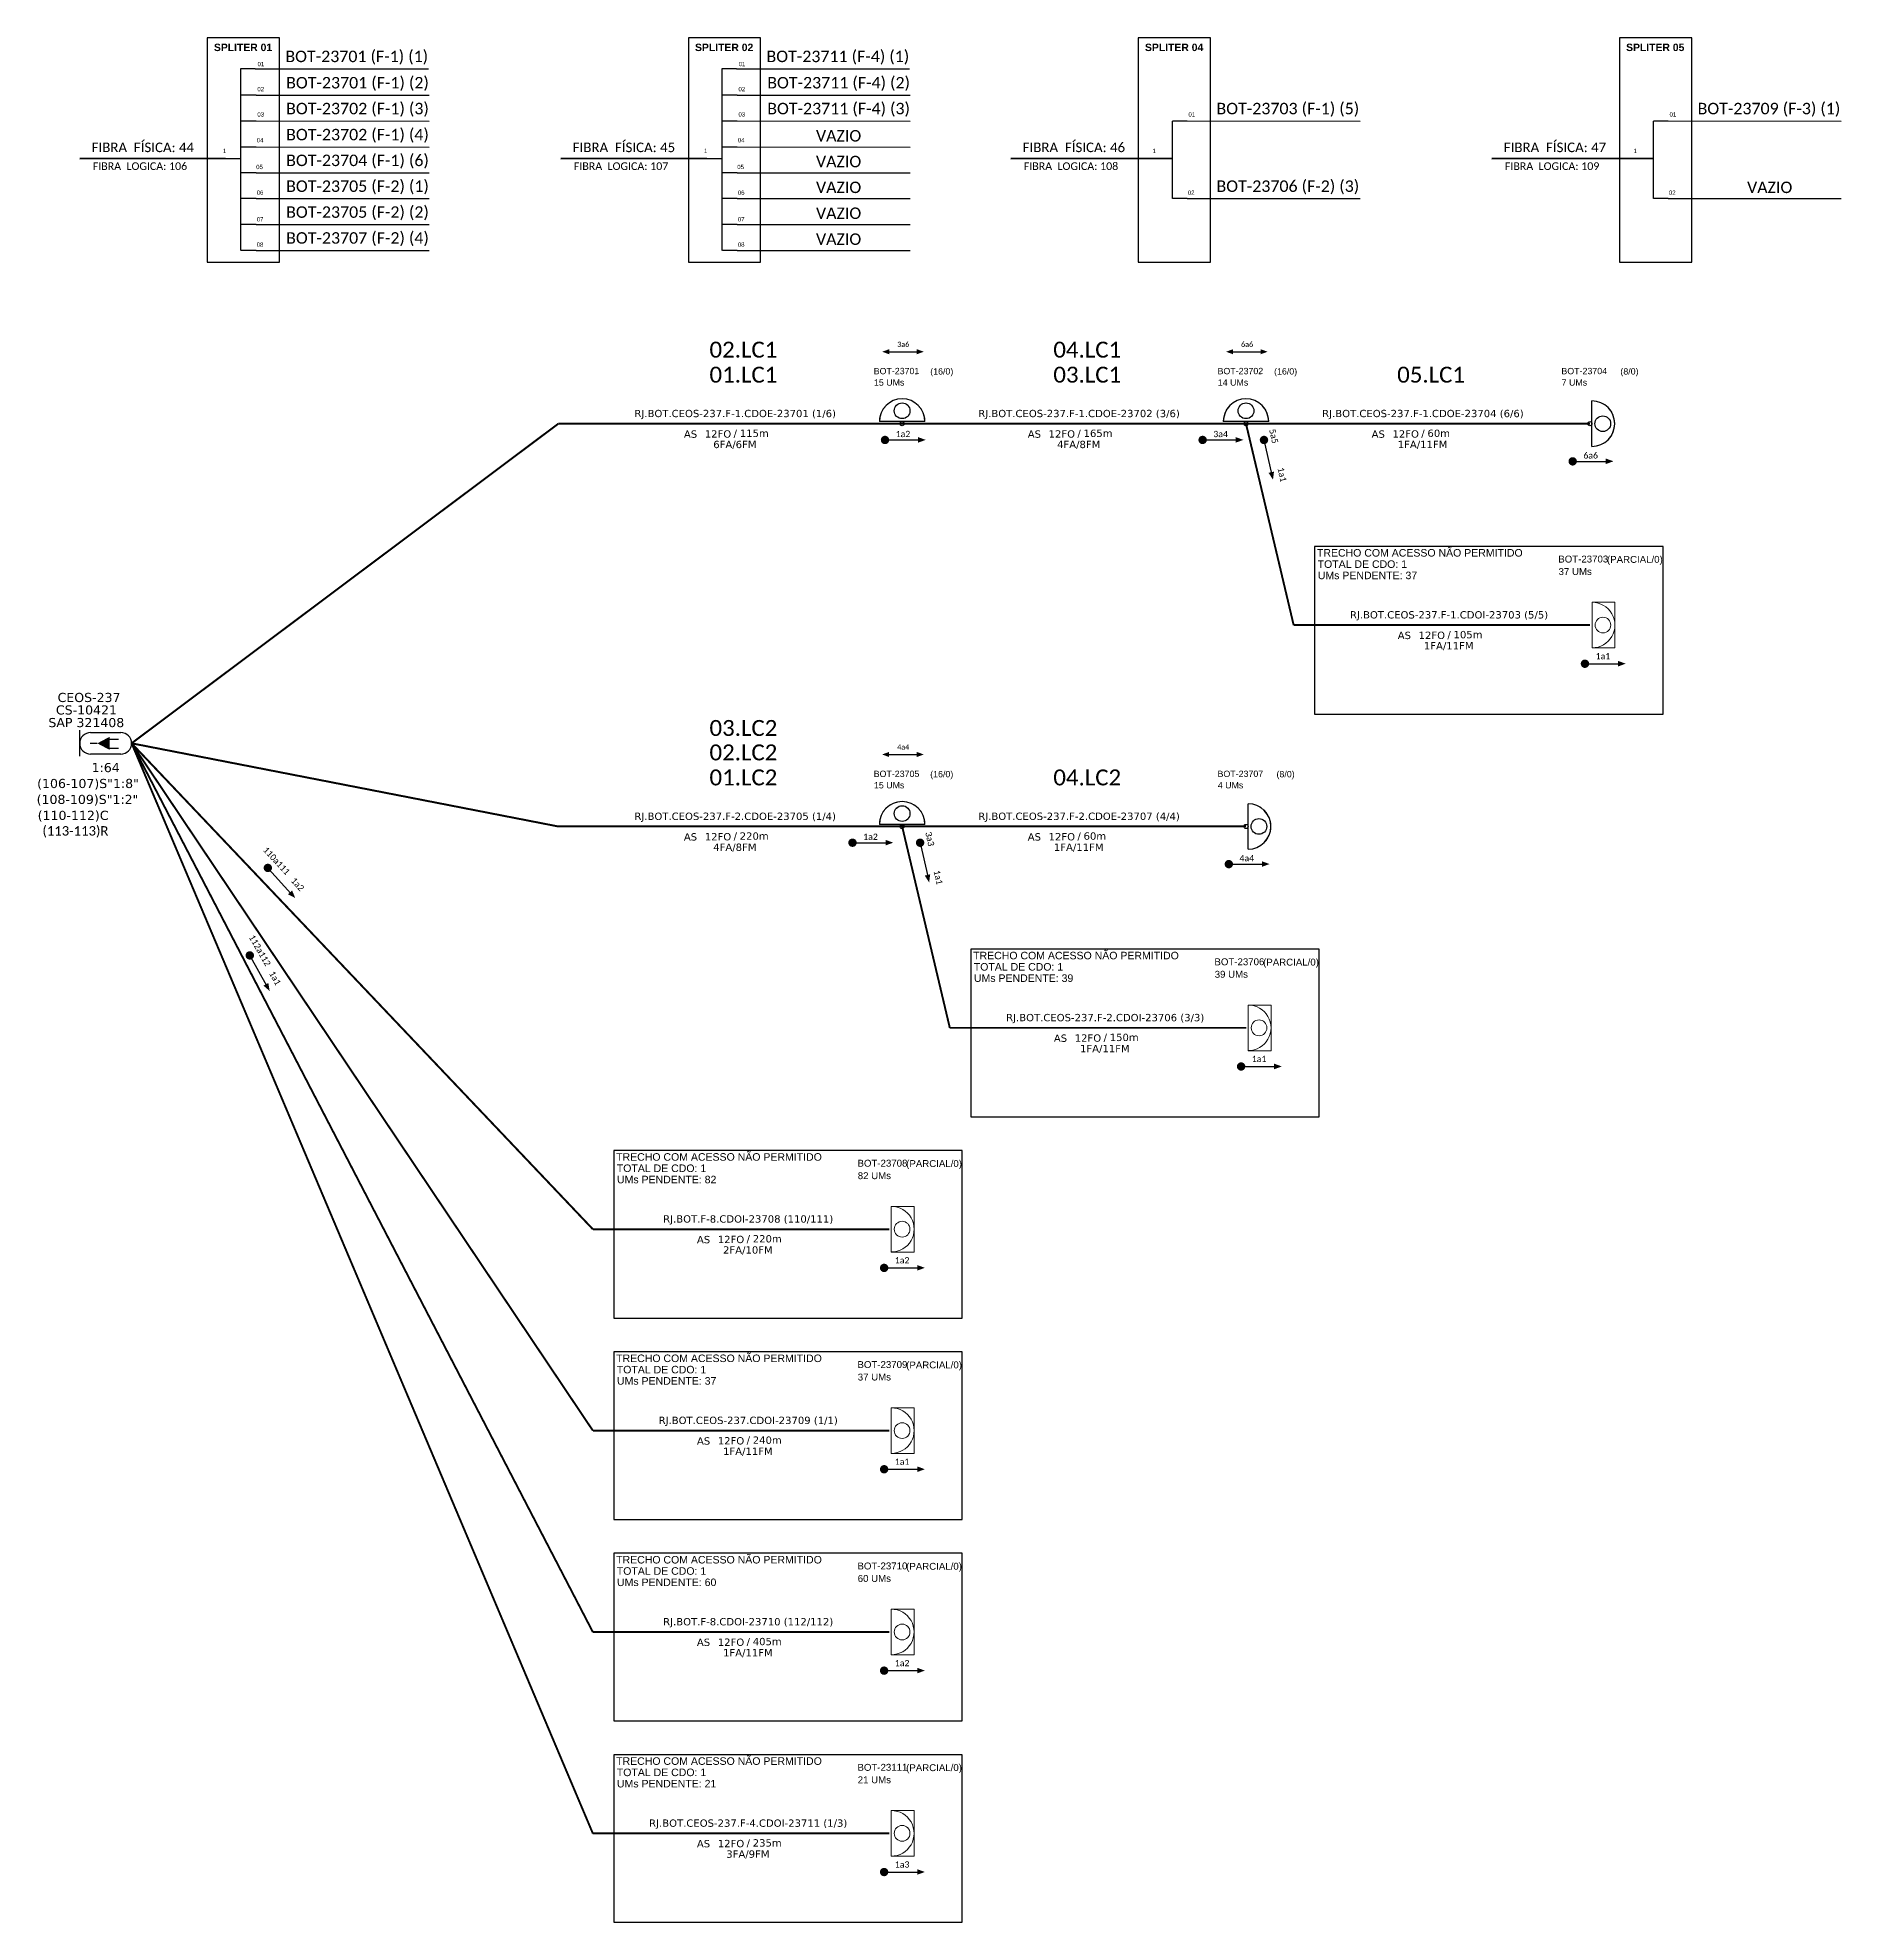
# Model space of a CAD drawing. Extents: x 35688 to 44837, y 3494 to 5132.
# Drawn here: x 44380.7 to 44811.8, y 3493.5 to 3944 of the extents above; entities that cross this region are included whole.
import ezdxf
from ezdxf.enums import TextEntityAlignment as Align

# ---------------------------------------------------------------- set-up
doc = ezdxf.new("R2010")
doc.units = ezdxf.units.DM
doc.header["$MEASUREMENT"] = 0
for name, color, linetype, lineweight in [("20.0-LEGENDA DOS CDO'S", 1, 'Continuous', 0), ('20.2-CDO_POSTE', 1, 'Continuous', 5), ('40.1-ETIQUETAS', 1, 'Continuous', 20)]:
    doc.layers.add(name, color=color, linetype=linetype, lineweight=lineweight)
for name, color, linetype in [('20.4-CEOS', 1, 'Continuous'), ('30.4-Selo', 7, 'Continuous'), ('CAP a instalar', 1, 'Continuous'), ('label_cabos', 7, 'Continuous'), ('SETA', 7, 'Continuous')]:
    doc.layers.add(name, color=color, linetype=linetype)
doc.styles.add('ARIAL', font='arial.ttf')
doc.styles.add('siredit', font='verdana.ttf')
doc.linetypes.add('FENCELINE1', pattern='A,0.25,-0.1,[133,ltypeshp.shx,S=0.1,R=0,X=-0.1,Y=0],-0.1,1', length=1.45)

msp = doc.modelspace()

# ---------------------------------------------------------------- texts
at = {"color": 3, "style": 'ARIAL'}
for s, p in [('TRECHO COM ACESSO NÃO PERMITIDO', (44686.49, 3819.94)), ('TOTAL DE CDO: 1', (44686.65, 3817.24)), ('UMs PENDENTE: 37', (44686.7, 3814.54)), ('TRECHO COM ACESSO NÃO PERMITIDO', (44604.3, 3723.68)), ('TOTAL DE CDO: 1', (44604.46, 3720.98)), ('UMs PENDENTE: 39', (44604.5, 3718.28)), ('TRECHO COM ACESSO NÃO PERMITIDO', (44518.97, 3675.54)), ('TOTAL DE CDO: 1', (44519.13, 3672.84)), ('UMs PENDENTE: 82', (44519.18, 3670.14)), ('TRECHO COM ACESSO NÃO PERMITIDO', (44518.97, 3627.41)), ('TOTAL DE CDO: 1', (44519.13, 3624.71)), ('UMs PENDENTE: 37', (44519.18, 3622.01)), ('TRECHO COM ACESSO NÃO PERMITIDO', (44518.97, 3579.27)), ('TOTAL DE CDO: 1', (44519.13, 3576.57)), ('UMs PENDENTE: 60', (44519.18, 3573.87)), ('TRECHO COM ACESSO NÃO PERMITIDO', (44518.97, 3531.14)), ('TOTAL DE CDO: 1', (44519.13, 3528.44)), ('UMs PENDENTE: 21', (44519.17, 3525.74))]:
    msp.add_text(s, height=1.8, dxfattribs=at).set_placement(p)
at = {"attachment_point": 5}
for s, insert, char_height, width in [('\\C10;\\fArial|b1|i0|c0|p34;SPLITER 01', (44429.79, 3941.64), 1.7753, 17.28), ('\\C10;\\fArial|b1|i0|c0|p34;SPLITER 02', (44544.79, 3941.64), 1.7753, 17.28), ('\\C10;\\fArial|b1|i0|c0|p34;SPLITER 04', (44652.35, 3941.64), 1.7753, 17.28), ('\\C10;\\fArial|b1|i0|c0|p34;SPLITER 05', (44767.35, 3941.64), 1.7753, 17.28), ('\\C7;\\fArial|b0|i0|;\\H1.0273588255048;01 ', (44434.06, 3937.66), 1.7753, 3.5602), ('\\C7;\\fCalibri|b0|i0|c0|p34;BOT-23701 (F-1) (1)', (44456.97, 3939.2), 2.7432, 80.6352), ('\\C7;\\fArial|b0|i0|;\\H1.0273588255048;01 ', (44549.06, 3937.66), 1.7753, 3.5602), ('\\C7;\\fCalibri|b0|i0|c0|p34;BOT-23711 (F-4) (1)', (44571.97, 3939.2), 2.7432, 80.6352), ('\\C7;\\fCalibri|b0|i0|c0|p34;BOT-23701 (F-1) (2)', (44457.15, 3932.91), 2.7432, 80.6352), ('\\C7;\\fCalibri|b0|i0|c0|p34;BOT-23711 (F-4) (2)', (44572.15, 3932.91), 2.7432, 80.6352), ('\\C7;\\fArial|b0|i0|;\\H1.0273588255048;02 ', (44434.01, 3931.66), 1.7753, 3.7582), ('\\C7;\\fCalibri|b0|i0|c0|p34;BOT-23702 (F-1) (3)', (44457.15, 3926.73), 2.7432, 80.6352), ('\\C7;\\fArial|b0|i0|;\\H1.0273588255048;02 ', (44549.01, 3931.66), 1.7753, 3.7582), ('\\C7;\\fCalibri|b0|i0|c0|p34;BOT-23711 (F-4) (3)', (44572.15, 3926.73), 2.7432, 80.6352), ('\\C7;\\fCalibri|b0|i0|c0|p34;BOT-23703 (F-1) (5)', (44679.53, 3926.73), 2.7432, 80.6352), ('{\\fCalibri|b0|i0|c0|p34;\\C7;BOT-23709 (F-3) (1)}', (44794.53, 3926.73), 2.7432, 80.6352), ('\\C7;\\fArial|b0|i0|;\\H1.0273588255048;03 ', (44434.01, 3925.62), 1.7753, 3.456), ('\\C7;\\fArial|b0|i0|;\\H1.0273588255048;03 ', (44549.01, 3925.62), 1.7753, 3.456), ('\\C7;\\fArial|b0|i0;\\H0.578704x;01 ', (44656.57, 3925.62), 1.7753, 3.456), ('\\C7;\\fArial|b0|i0;\\H0.578704x;01 ', (44771.57, 3925.62), 1.7753, 3.456), ('\\C7;\\fCalibri|b0|i0|c0|p34;FIBRA  FÍSICA: 44', (44405.84, 3917.74), 2.2859, 34.56), ('\\C7;\\fArial|b0|i0|;\\H1.0273588255048;04 ', (44433.86, 3919.47), 1.7753, 3.7582), ('\\C7;\\fCalibri|b0|i0|c0|p34;BOT-23702 (F-1) (4)', (44457.15, 3920.51), 2.7432, 80.6352), ('\\C7;\\fCalibri|b0|i0|c0|p34;FIBRA  FÍSICA: 45', (44520.84, 3917.74), 2.2859, 34.56), ('\\C7;\\fArial|b0|i0|;\\H1.0273588255048;04 ', (44548.86, 3919.47), 1.7753, 3.7582), ('\\C7;\\fCalibri|b0|i0|c0|p34;VAZIO', (44572.15, 3920.51), 2.7432, 80.6352), ('\\C7;\\fCalibri|b0|i0|c0|p34;FIBRA  FÍSICA: 46', (44628.39, 3917.74), 2.2859, 34.56), ('\\C7;\\fCalibri|b0|i0|c0|p34;FIBRA  FÍSICA: 47', (44743.39, 3917.74), 2.2859, 34.56), ('\\C7;\\fArial|b0|i0|;\\H1.0273588255048;1', (44425.38, 3916.92), 1.7753, 1.7584), ('\\C7;\\fCalibri|b0|i0|c0|p34;BOT-23704 (F-1) (6)', (44457.15, 3914.35), 2.7432, 80.6352), ('\\C7;\\fArial|b0|i0|;\\H1.0273588255048;1', (44540.38, 3916.92), 1.7753, 1.7584), ('\\C7;\\fCalibri|b0|i0|c0|p34;VAZIO', (44572.15, 3914.35), 2.7432, 80.6352), ('\\C7;\\fArial|b0|i0|;\\H1.0273588255048;1', (44647.57, 3916.91), 1.7753, 1.7584), ('\\C7;\\fArial|b0|i0|;\\H1.0273588255048;1', (44762.57, 3916.91), 1.7753, 1.7584), ('\\C7;\\fCalibri|b0|i0|c0|p34;FIBRA  LOGICA: 106', (44405.15, 3913.25), 1.8289, 34.56), ('\\C7;\\fArial|b0|i0|;\\H1.0273588255048;05 ', (44433.73, 3913.06), 1.7753, 4.6222), ('\\C7;\\fCalibri|b0|i0|c0|p34;BOT-23705 (F-2) (1)', (44457.15, 3908.18), 2.7432, 80.6352), ('\\C7;\\fCalibri|b0|i0|c0|p34;FIBRA  LOGICA: 107', (44520.15, 3913.25), 1.8289, 34.56), ('\\C7;\\fArial|b0|i0|;\\H1.0273588255048;05 ', (44548.73, 3913.06), 1.7753, 4.6222), ('\\C7;\\fCalibri|b0|i0|c0|p34;FIBRA  LOGICA: 108', (44627.7, 3913.25), 1.8289, 34.56), ('\\C7;\\fCalibri|b0|i0|c0|p34;BOT-23706 (F-2) (3)', (44679.53, 3908.18), 2.7432, 80.6352), ('\\C7;\\fCalibri|b0|i0|c0|p34;FIBRA  LOGICA: 109', (44742.7, 3913.25), 1.8289, 34.56), ('\\C7;\\fArial|b0|i0|;\\H1.0273588255048;06 ', (44433.86, 3906.92), 1.7753, 3.7582), ('\\C7;\\fArial|b0|i0|;\\H1.0273588255048;06 ', (44548.86, 3906.92), 1.7753, 3.7582), ('\\C7;\\fCalibri|b0|i0|c0|p34;VAZIO', (44572.15, 3908.18), 2.7432, 80.6352), ('\\C7;\\fArial|b0|i0;\\H0.578704x;02 ', (44656.42, 3906.92), 1.7753, 3.7582), ('\\C7;\\fArial|b0|i0;\\H0.578704x;02 ', (44771.42, 3906.92), 1.7753, 3.7582), ('\\C7;\\fCalibri|b0|i0|c0|p34;VAZIO', (44794.71, 3908.18), 2.7432, 80.6352), ('\\C7;\\fArial|b0|i0|;\\H1.0273588255048;07 ', (44433.86, 3900.56), 1.7753, 3.7582), ('\\C7;\\fCalibri|b0|i0|c0|p34;BOT-23705 (F-2) (2)', (44457.15, 3901.99), 2.7432, 80.6352), ('\\C7;\\fArial|b0|i0|;\\H1.0273588255048;07 ', (44548.86, 3900.56), 1.7753, 3.7582), ('\\C7;\\fCalibri|b0|i0|c0|p34;VAZIO', (44572.15, 3901.99), 2.7432, 80.6352), ('\\C7;\\fCalibri|b0|i0|c0|p34;BOT-23707 (F-2) (4)', (44457.15, 3895.8), 2.7432, 80.6352), ('\\C7;\\fCalibri|b0|i0|c0|p34;VAZIO', (44572.15, 3895.8), 2.7432, 80.6352), ('\\C7;\\fArial|b0|i0|;\\H1.0273588255048;08 ', (44433.86, 3894.51), 1.7753, 3.7582), ('\\C7;\\fArial|b0|i0|;\\H1.0273588255048;08 ', (44548.86, 3894.51), 1.7753, 3.7582), ('\\C7;\\fCalibri|b0|i0|c0|p34;1a2', (44587.53, 3849.23), 1.5, 25.3588), ('\\C7;\\fCalibri|b0|i0|c0|p34;3a4', (44663.46, 3849.23), 1.5, 25.3588), ('\\C7;\\fCalibri|b0|i0|c0|p34;6a6', (44751.92, 3844.12), 1.5, 25.3588), ('\\C7;\\fCalibri|b0|i0|c0|p34;1a1', (44754.85, 3796.13), 1.5, 25.3588), ('\\C7;\\fCalibri|b0|i0|c0|p34;(113-113)R', (44389.72, 3754.14), 2.25, 38.0382), ('\\C7;\\fCalibri|b0|i0|c0|p34;1a2', (44579.77, 3752.97), 1.5, 25.3588), ('\\C7;\\fCalibri|b0|i0|c0|p34;4a4', (44669.72, 3747.85), 1.5, 25.3588), ('\\C7;\\fCalibri|b0|i0|c0|p34;1a1', (44672.65, 3699.86), 1.5, 25.3588), ('\\C7;\\fCalibri|b0|i0|c0|p34;1a2', (44587.33, 3651.73), 1.5, 25.3588), ('\\C7;\\fCalibri|b0|i0|c0|p34;1a1', (44587.33, 3603.59), 1.5, 25.3588), ('\\C7;\\fCalibri|b0|i0|c0|p34;1a2', (44587.33, 3555.46), 1.5, 25.3588), ('\\C7;\\fCalibri|b0|i0|c0|p34;1a3\\P', (44587.33, 3507.32), 1.5, 25.3588)]:
    msp.add_mtext(s, dxfattribs=dict(at, insert=insert, char_height=char_height, width=width))
at = {"color": 3, "char_height": 3.8127, "width": 230.4002, "attachment_point": 5}
for s, insert in [('\\fCalibri|b0|i0|c0|p34;02.LC1', (44549.39, 3869.38)), ('\\fCalibri|b0|i0|c0|p34;04.LC1', (44631.58, 3869.38)), ('\\fCalibri|b0|i0|c0|p34;01.LC1', (44549.39, 3863.4)), ('\\fCalibri|b0|i0|c0|p34;03.LC1', (44631.58, 3863.4)), ('\\fCalibri|b0|i0|c0|p34;05.LC1', (44713.77, 3863.4)), ('\\fCalibri|b0|i0|c0|p34;03.LC2', (44549.39, 3778.95)), ('\\fCalibri|b0|i0|c0|p34;02.LC2', (44549.39, 3773.11)), ('\\fCalibri|b0|i0|c0|p34;01.LC2', (44549.39, 3767.13)), ('\\fCalibri|b0|i0|c0|p34;04.LC2', (44631.58, 3767.13))]:
    msp.add_mtext(s, dxfattribs=dict(at, insert=insert))
at = {"attachment_point": 5}
for s, insert, char_height, width, rotation in [('\\C7;\\fCalibri|b0|i0|c0|p34;3a6', (44587.6, 3870.67), 1.2435, 23.1869, 360), ('\\C7;\\fCalibri|b0|i0|c0|p34;6a6', (44669.79, 3870.67), 1.2435, 23.1869, 360), ('\\C7;\\fCalibri|b0|i0|c0|p34;5a5', (44676.16, 3848.71), 1.5, 25.3588, 282.7171), ('\\C7;\\fCalibri|b0|i0|c0|p34;1a1', (44678.15, 3839.52), 1.5, 25.3588, 282.7171), ('\\C7;\\fCalibri|b0|i0|c0|p34;4a4', (44587.6, 3774.4), 1.2435, 23.1869, 360), ('\\C7;\\fCalibri|b0|i0|c0|p34;3a3', (44593.96, 3752.44), 1.5, 25.3588, 282.7171), ('\\C7;\\fCalibri|b0|i0|c0|p34;110a111', (44437.8, 3747.22), 1.5, 25.3588, 312.9912), ('\\C7;\\fCalibri|b0|i0|c0|p34;1a1', (44595.95, 3743.26), 1.5, 25.3588, 282.7171), ('\\C7;\\fCalibri|b0|i0|c0|p34;1a2', (44442.83, 3741.61), 1.5, 25.3588, 312.2629), ('\\C7;\\fCalibri|b0|i0|c0|p34;112a112', (44433.82, 3725.79), 1.5, 25.3588, 299.889), ('\\C7;\\fCalibri|b0|i0|c0|p34;1a1', (44437.44, 3719.18), 1.5, 25.3588, 299.1607)]:
    msp.add_mtext(s, dxfattribs=dict(at, insert=insert, char_height=char_height, width=width, rotation=rotation))

# ---------------------------------------------------------------- blocks, each defined once
blk = doc.blocks.new('CEOS_RP_CT_DRT')
at = {"layer": '20.4-CEOS', "color": 0}
for p, q in [((-4.54, 1.19), (-1.19, 1.19)), ((-1.19, -1.19), (-4.54, -1.19))]:
    blk.add_line(p, q, dxfattribs=at)
for points in [[(-5.73, -1.43), (-5.73, 1.44)], [(-3.79, 0), (-4.59, 0)], [(-2.47, 0.48), (-1.45, 0.48)], [(-2.47, -0.52), (-1.45, -0.52)]]:
    blk.add_lwpolyline(points, dxfattribs=at)
blk.add_lwpolyline([(-3.79, 0, 0, 1.47, 0), (-2.41, 0, 1.47, 1.47, 0)], format="xyseb", dxfattribs=at)
for centre, start, end in [((-4.54, 0), 90, 270), ((-1.19, 0), 270, 90)]:
    blk.add_arc(centre, 1.19, start, end, dxfattribs=at)
at = {"layer": '20.4-CEOS', "color": 7, "style": 'siredit'}
for tag, p in [('Nº_DA_CEOS', (-2.86, 5.6)), ('LOCAL', (-2.86, 4.24)), ('SAP', (-2.86, 2.78)), ('RACIO_SPLITAGEM', (-2.86, -1.88)), ('FIBRAS_SPLITTER', (-2.86, -3.58)), ('FIBRAS_TOP_C', (-2.86, -5.08)), ('RESERVA_FINAIS', (-2.86, -6.39))]:
    blk.add_attdef(tag, text='', height=1.01, dxfattribs=at).set_placement(p, align=Align.TOP_CENTER)
blk = doc.blocks.new('CDOE POSTE_')
at = {"color": 1}
blk.add_line((12.92, -5.49), (-2.38, -5.49), dxfattribs=at)
for centre, radius in [((5.27, -1.86), 2.64), ((5.27, -6.2), 0.708)]:
    blk.add_circle(centre, radius, dxfattribs=at)
blk.add_arc((5.27, -5.49), 7.65, 0, 180, dxfattribs=at)
blk = doc.blocks.new('CDOE-TEXTO PADRÃO')
at = {"layer": "20.0-LEGENDA DOS CDO'S", "color": 0, "style": 'ARIAL'}
for tag, p in [('CDO_N', (0.49, 7.39)), ('CORDOALHA', (0.5, 4.33)), ('SAP', (0.51, 1.67)), ('SPLITER_1', (0.59, -0.91)), ('SPLITER_2', (0.6, -3.55)), ('(XX-XX_F)S', (0.54, -8.29)), ('(XX-XX_L)S', (0.55, -10.83)), ('UMS', (0.55, -13.15))]:
    blk.add_attdef(tag, p, '', height=1.7, rotation=0.118, dxfattribs=at)
blk.add_attdef('FIBRAS_UTILIZADAS', text='', height=1.7, rotation=0.118, dxfattribs=at).set_placement((19.77, 7.43), align=Align.CENTER)
blk = doc.blocks.new('ETIQUETA_RS5F')
at = {"layer": '40.1-ETIQUETAS', "color": 0, "style": 'siredit'}
blk.add_text('/', height=1.5, dxfattribs=at).set_placement((1.55, -1.95), align=Align.MIDDLE_RIGHT)
for tag, p in [('ETIQUETA_R_PRIMARIA', (1.18, 4.1)), ('ETIQUETA_R_SECUNDARIA', (1.18, 2.1)), ('F_ATIVAS/F_MORTAS', (1.11, -4.24))]:
    blk.add_attdef(tag, text='', height=1.5, dxfattribs=at).set_placement(p, align=Align.MIDDLE_CENTER)
for tag, p in [('TIPO_CABO', (-6.62, -2.12)), ('CAP_CABO', (0.37, -2.09))]:
    blk.add_attdef(tag, text='', height=1.5, dxfattribs=at).set_placement(p, align=Align.MIDDLE_RIGHT)
blk.add_attdef('METROS', text='', height=1.5, dxfattribs=at).set_placement((2.11, -1.95), align=Align.MIDDLE_LEFT)
for tag, p in [('FUSÃO_1', (0.82, -8.39)), ('FUSÃO_2', (0.82, -10.6)), ('FUSÃO_3', (0.82, -12.93)), ('FUSÃO_4', (0.82, -15.14)), ('FUSÃO_5', (0.82, -17.16))]:
    blk.add_attdef(tag, text='', height=1.5, dxfattribs=at).set_placement(p, align=Align.CENTER)

# ---------------------------------------------------------------- linework, layer by layer
at = {"color": 7, "linetype": 'Continuous'}
for p, q in [((44429.2, 3936.52), (44429.2, 3893.09)), ((44432.72, 3936.52), (44429.2, 3936.52)), ((44544.2, 3936.52), (44544.2, 3893.09)), ((44547.72, 3936.52), (44544.2, 3936.52)), ((44432.9, 3930.24), (44429.38, 3930.24)), ((44547.9, 3930.24), (44544.38, 3930.24)), ((44432.9, 3924.05), (44429.38, 3924.05)), ((44547.9, 3924.05), (44544.38, 3924.05)), ((44655.45, 3924.05), (44651.94, 3924.05)), ((44770.45, 3924.05), (44766.94, 3924.05)), ((44425.55, 3915.09), (44429.19, 3915.09)), ((44432.9, 3917.83), (44429.38, 3917.83)), ((44540.55, 3915.09), (44544.19, 3915.09)), ((44547.9, 3917.83), (44544.38, 3917.83)), ((44432.9, 3911.66), (44429.38, 3911.66)), ((44547.9, 3911.66), (44544.38, 3911.66)), ((44432.9, 3905.5), (44429.38, 3905.5)), ((44547.9, 3905.5), (44544.38, 3905.5)), ((44655.45, 3905.5), (44651.94, 3905.5)), ((44770.45, 3905.5), (44766.94, 3905.5)), ((44432.9, 3899.31), (44429.38, 3899.31)), ((44547.9, 3899.31), (44544.38, 3899.31)), ((44432.9, 3893.13), (44429.38, 3893.13)), ((44547.9, 3893.13), (44544.38, 3893.13))]:
    msp.add_line(p, q, dxfattribs=at)
at = {"color": 10, "linetype": 'Continuous'}
for p, q in [((44432.72, 3936.52), (44474.09, 3936.51)), ((44547.72, 3936.52), (44589.09, 3936.51)), ((44432.9, 3930.24), (44474.27, 3930.23)), ((44547.9, 3930.24), (44589.27, 3930.23)), ((44432.9, 3924.06), (44474.27, 3924.05)), ((44547.9, 3924.06), (44589.27, 3924.05)), ((44655.45, 3924.06), (44696.83, 3924.05)), ((44770.45, 3924.06), (44811.83, 3924.05)), ((44432.9, 3917.84), (44474.27, 3917.83)), ((44547.9, 3917.84), (44589.27, 3917.83)), ((44432.9, 3911.68), (44474.27, 3911.66)), ((44547.9, 3911.68), (44589.27, 3911.66)), ((44432.9, 3905.51), (44474.27, 3905.5)), ((44547.9, 3905.51), (44589.27, 3905.5)), ((44655.45, 3905.51), (44696.83, 3905.5)), ((44770.45, 3905.51), (44811.83, 3905.5)), ((44432.9, 3899.32), (44474.27, 3899.31)), ((44547.9, 3899.32), (44589.27, 3899.31)), ((44432.89, 3893.13), (44474.27, 3893.12)), ((44547.89, 3893.13), (44589.27, 3893.12))]:
    msp.add_line(p, q, dxfattribs=at)
at = {"color": 1, "linetype": 'Continuous', "lineweight": 60}
for p, q in [((44425.55, 3915.09), (44390.77, 3914.98)), ((44540.55, 3915.09), (44505.77, 3914.98)), ((44651.94, 3915.09), (44613.32, 3914.98)), ((44766.94, 3915.09), (44728.32, 3914.98))]:
    msp.add_line(p, q, dxfattribs=at)
at = {"color": 7}
for points in [[(44421.23, 3890.31), (44438.51, 3890.31), (44438.51, 3943.97), (44421.23, 3943.97)], [(44536.23, 3890.31), (44553.51, 3890.31), (44553.51, 3943.97), (44536.23, 3943.97)], [(44643.79, 3890.31), (44661.07, 3890.31), (44661.07, 3943.97), (44643.79, 3943.97)], [(44758.79, 3890.31), (44776.07, 3890.31), (44776.07, 3943.97), (44758.79, 3943.97)]]:
    msp.add_lwpolyline(points, close=True, dxfattribs=at)
at = {"color": 7, "linetype": 'Continuous'}
for points in [[(44651.94, 3905.5), (44651.94, 3924.05)], [(44766.94, 3905.5), (44766.94, 3924.05)]]:
    msp.add_lwpolyline(points, dxfattribs=at)
at = {"const_width": 1}
for points in [[(44582.74, 3847.82, 1), (44583.74, 3847.82, 1)], [(44658.66, 3847.82, 1), (44659.66, 3847.82, 1)], [(44673.72, 3848.31, 1), (44673.94, 3847.33, 1)], [(44747.12, 3842.7, 1), (44748.12, 3842.7, 1)], [(44750.05, 3794.33, 1), (44751.05, 3794.33, 1)], [(44574.97, 3751.55, 1), (44575.97, 3751.55, 1)], [(44591.52, 3752.04, 1), (44591.74, 3751.06, 1)], [(44435.38, 3745.9, 1), (44436.05, 3745.16, 1)], [(44664.92, 3746.43, 1), (44665.92, 3746.43, 1)], [(44431.16, 3725.05, 1), (44431.65, 3724.17, 1)], [(44667.86, 3698.06, 1), (44668.86, 3698.06, 1)], [(44582.53, 3649.92, 1), (44583.53, 3649.92, 1)], [(44582.53, 3601.79, 1), (44583.53, 3601.79, 1)], [(44582.53, 3553.65, 1), (44583.53, 3553.65, 1)], [(44582.53, 3505.52, 1), (44583.53, 3505.52, 1)]]:
    msp.add_lwpolyline(points, format="xyb", close=True, dxfattribs=at)
at = {"layer": '40.1-ETIQUETAS', "color": 252, "true_color": 0x939598}
for points in [[(44752.27, 3809.01), (44757.71, 3809.01), (44757.71, 3798.11), (44752.27, 3798.11)], [(44670.07, 3712.74), (44675.52, 3712.74), (44675.52, 3701.84), (44670.07, 3701.84)], [(44584.75, 3664.6), (44590.2, 3664.6), (44590.2, 3653.7), (44584.75, 3653.7)], [(44584.75, 3616.47), (44590.19, 3616.47), (44590.19, 3605.57), (44584.75, 3605.57)], [(44584.74, 3568.34), (44590.19, 3568.34), (44590.19, 3557.44), (44584.74, 3557.44)], [(44584.74, 3520.2), (44590.19, 3520.2), (44590.19, 3509.3), (44584.74, 3509.3)]]:
    msp.add_lwpolyline(points, close=True, dxfattribs=at)
at = {"layer": '40.1-ETIQUETAS'}
for centre, major_axis, start_param, end_param in [((44587.34, 3852.21), (-3.85, -3.85), 2.356194, 5.497787), ((44587.34, 3854.79), (-1.33, 1.33), 3.926991, 10.210176), ((44669.53, 3852.21), (-3.85, -3.85), 2.356194, 5.497787), ((44669.53, 3854.79), (-1.33, 1.33), 3.926991, 10.210176), ((44752.23, 3851.7), (-3.85, 3.85), 2.356194, 5.497787), ((44587.33, 3755.94), (-3.85, -3.85), 2.356194, 5.497787), ((44587.33, 3758.52), (-1.33, 1.33), 3.926991, 10.210176), ((44670.03, 3755.44), (-3.85, 3.85), 2.356194, 5.497787)]:
    msp.add_ellipse(centre, major_axis=major_axis, ratio=1, start_param=start_param, end_param=end_param, dxfattribs=at)
at = {"layer": '40.1-ETIQUETAS', "color": 252, "true_color": 0x939598}
for centre, major_axis, start_param, end_param in [((44752.27, 3803.57), (-3.85, 3.85), 2.356194, 5.497787), ((44754.85, 3803.57), (1.33, 1.33), 3.926991, 10.210176), ((44670.07, 3707.3), (-3.85, 3.85), 2.356194, 5.497787), ((44672.65, 3707.3), (1.33, 1.33), 3.926991, 10.210176), ((44584.75, 3659.17), (-3.85, 3.85), 2.356194, 5.497787), ((44587.33, 3659.17), (1.33, 1.33), 3.926991, 10.210176), ((44584.75, 3611.03), (-3.85, 3.85), 2.356194, 5.497787), ((44587.33, 3611.03), (1.33, 1.33), 3.926991, 10.210176), ((44584.74, 3562.9), (-3.85, 3.85), 2.356194, 5.497787), ((44587.33, 3562.9), (1.33, 1.33), 3.926991, 10.210176), ((44584.74, 3514.76), (-3.85, 3.85), 2.356194, 5.497787), ((44587.33, 3514.76), (1.33, 1.33), 3.926991, 10.210176)]:
    msp.add_ellipse(centre, major_axis=major_axis, ratio=1, start_param=start_param, end_param=end_param, dxfattribs=at)
at = {"layer": 'CAP a instalar', "linetype": 'FENCELINE1', "ltscale": 7, "const_width": 0.467}
for points in [[(44403.15, 3775.31), (44505.15, 3851.7)], [(44587.34, 3851.7), (44505.15, 3851.7)], [(44669.53, 3851.7), (44587.34, 3851.7)], [(44751.72, 3851.7), (44669.53, 3851.7)], [(44505.15, 3755.43), (44403.15, 3775.31)], [(44587.34, 3755.43), (44505.15, 3755.43)], [(44669.53, 3755.43), (44587.34, 3755.43)]]:
    msp.add_lwpolyline(points, dxfattribs=at)
at = {"layer": 'CAP a instalar', "color": 251, "linetype": 'FENCELINE1', "ltscale": 7, "true_color": 0x636466, "const_width": 0.467}
for points in [[(44669.53, 3851.7), (44680.92, 3803.57)], [(44680.92, 3803.57), (44751.76, 3803.57)], [(44513.41, 3659.16), (44403.15, 3775.31)], [(44513.41, 3611.03), (44403.15, 3775.31)], [(44513.4, 3562.9), (44403.15, 3775.31)], [(44513.4, 3514.76), (44403.15, 3775.31)], [(44587.34, 3755.43), (44598.73, 3707.3)], [(44598.73, 3707.3), (44669.57, 3707.3)], [(44513.41, 3659.16), (44584.25, 3659.16)], [(44513.41, 3611.03), (44584.24, 3611.03)], [(44513.4, 3562.9), (44584.24, 3562.9)], [(44513.4, 3514.76), (44584.24, 3514.76)]]:
    msp.add_lwpolyline(points, dxfattribs=at)
at = {"layer": 'CAP a instalar', "color": 3}
for points in [[(44769.21, 3822.37), (44685.93, 3822.37), (44685.93, 3782.31), (44769.21, 3782.31)], [(44687.02, 3726.11), (44603.73, 3726.11), (44603.73, 3686.04), (44687.02, 3686.04)], [(44601.69, 3677.97), (44518.41, 3677.97), (44518.41, 3637.9), (44601.69, 3637.9)], [(44601.69, 3629.84), (44518.41, 3629.84), (44518.41, 3589.77), (44601.69, 3589.77)], [(44601.69, 3581.7), (44518.41, 3581.7), (44518.41, 3541.64), (44601.69, 3541.64)], [(44601.69, 3533.57), (44518.41, 3533.57), (44518.41, 3493.5), (44601.69, 3493.5)]]:
    msp.add_lwpolyline(points, close=True, dxfattribs=at)
at = {"layer": 'SETA'}
for points in [[(44583.6, 3868.89), (44591.47, 3868.89)], [(44665.8, 3868.89), (44673.66, 3868.89)], [(44583.24, 3847.82), (44591.83, 3847.82)], [(44659.16, 3847.82), (44667.76, 3847.82)], [(44673.83, 3847.82), (44675.72, 3839.43)], [(44747.62, 3842.7), (44756.21, 3842.7)], [(44750.55, 3794.33), (44759.15, 3794.33)], [(44583.6, 3772.62), (44591.46, 3772.62)], [(44575.47, 3751.55), (44584.07, 3751.55)], [(44591.63, 3751.55), (44593.53, 3743.16)], [(44435.96, 3745.26), (44441.24, 3739.43)], [(44665.42, 3746.43), (44674.02, 3746.43)], [(44431.59, 3724.29), (44435.4, 3717.42)], [(44668.36, 3698.06), (44676.95, 3698.06)], [(44583.03, 3649.92), (44591.63, 3649.92)], [(44583.03, 3601.79), (44591.63, 3601.79)], [(44583.03, 3553.65), (44591.63, 3553.65)], [(44583.03, 3505.52), (44591.62, 3505.52)]]:
    msp.add_lwpolyline(points, dxfattribs=at)
for points in [[(44584.24, 3869.51), (44582.56, 3868.9), (44584.24, 3868.3)], [(44590.83, 3869.51), (44592.51, 3868.9), (44590.83, 3868.3)], [(44666.43, 3869.51), (44664.75, 3868.9), (44666.43, 3868.3)], [(44673.02, 3869.51), (44674.7, 3868.9), (44673.02, 3868.3)], [(44591.14, 3848.5), (44592.98, 3847.83), (44591.14, 3847.17)], [(44667.07, 3848.5), (44668.9, 3847.83), (44667.07, 3847.17)], [(44755.52, 3843.38), (44757.36, 3842.72), (44755.52, 3842.05)], [(44676.23, 3840.26), (44675.98, 3838.32), (44674.93, 3839.96)], [(44758.46, 3795.01), (44760.29, 3794.34), (44758.46, 3793.67)], [(44584.23, 3773.25), (44582.56, 3772.64), (44584.23, 3772.03)], [(44590.83, 3773.25), (44592.51, 3772.64), (44590.83, 3772.03)], [(44583.38, 3752.23), (44585.21, 3751.56), (44583.38, 3750.9)], [(44594.04, 3743.99), (44593.79, 3742.05), (44592.74, 3743.69)], [(44673.33, 3747.11), (44675.16, 3746.45), (44673.33, 3745.78)], [(44441.53, 3740.12), (44442.27, 3738.32), (44440.54, 3739.23)], [(44435.84, 3718.03), (44436.15, 3716.1), (44434.68, 3717.38)], [(44676.26, 3698.74), (44678.09, 3698.07), (44676.26, 3697.4)], [(44590.94, 3650.6), (44592.77, 3649.93), (44590.94, 3649.27)], [(44590.94, 3602.47), (44592.77, 3601.8), (44590.94, 3601.13)], [(44590.94, 3554.33), (44592.77, 3553.67), (44590.94, 3553)], [(44590.93, 3506.2), (44592.77, 3505.53), (44590.93, 3504.87)]]:
    msp.add_solid(points, dxfattribs=at)

# ---------------------------------------------------------------- block references
at = {"layer": '20.2-CDO_POSTE'}
ref = msp.add_blockref('CDOE-TEXTO PADRÃO', (44587.03, 3853.4), dxfattribs=dict(at, xscale=0.8887506952257936, yscale=0.8887506952257936, zscale=0.8887506952257936, rotation=359.9999999917983))
ref.add_attrib('CDO_N', 'BOT-23701', (44580.54, 3863.52), dxfattribs={"layer": "20.0-LEGENDA DOS CDO'S", "color": 0, "height": 1.511, "rotation": 0.118, "style": 'ARIAL'})
ref.add_attrib('CORDOALHA', '15 UMs', (44580.6, 3860.79), dxfattribs={"layer": "20.0-LEGENDA DOS CDO'S", "color": 0, "height": 1.511, "rotation": 0.118, "style": 'ARIAL'})
ref.add_attrib('FIBRAS_UTILIZADAS', '       (16/0)', dxfattribs={"layer": "20.0-LEGENDA DOS CDO'S", "color": 0, "height": 1.5108, "rotation": 0.118, "style": 'ARIAL'}).set_placement((44594.76, 3863.45), align=Align.CENTER)
ref = msp.add_blockref('CDOE-TEXTO PADRÃO', (44669.22, 3853.4), dxfattribs=dict(at, xscale=0.8887506952257936, yscale=0.8887506952257936, zscale=0.8887506952257936, rotation=359.9999999917983))
ref.add_attrib('CDO_N', 'BOT-23702', (44662.73, 3863.52), dxfattribs={"layer": "20.0-LEGENDA DOS CDO'S", "color": 0, "height": 1.511, "rotation": 0.118, "style": 'ARIAL'})
ref.add_attrib('CORDOALHA', '14 UMs', (44662.79, 3860.79), dxfattribs={"layer": "20.0-LEGENDA DOS CDO'S", "color": 0, "height": 1.511, "rotation": 0.118, "style": 'ARIAL'})
ref.add_attrib('FIBRAS_UTILIZADAS', '       (16/0)', dxfattribs={"layer": "20.0-LEGENDA DOS CDO'S", "color": 0, "height": 1.5108, "rotation": 0.118, "style": 'ARIAL'}).set_placement((44676.95, 3863.45), align=Align.CENTER)
ref = msp.add_blockref('CDOE-TEXTO PADRÃO', (44751.41, 3853.4), dxfattribs=dict(at, xscale=0.8887506952257936, yscale=0.8887506952257936, zscale=0.8887506952257936, rotation=359.9999999917983))
ref.add_attrib('CDO_N', 'BOT-23704', (44744.93, 3863.52), dxfattribs={"layer": "20.0-LEGENDA DOS CDO'S", "color": 0, "height": 1.511, "rotation": 0.118, "style": 'ARIAL'})
ref.add_attrib('CORDOALHA', '7 UMs', (44744.98, 3860.79), dxfattribs={"layer": "20.0-LEGENDA DOS CDO'S", "color": 0, "height": 1.511, "rotation": 0.118, "style": 'ARIAL'})
ref.add_attrib('FIBRAS_UTILIZADAS', '       (8/0)', dxfattribs={"layer": "20.0-LEGENDA DOS CDO'S", "color": 0, "height": 1.5108, "rotation": 0.118, "style": 'ARIAL'}).set_placement((44759.14, 3863.45), align=Align.CENTER)
ref = msp.add_blockref('CDOE-TEXTO PADRÃO', (44587.02, 3757.13), dxfattribs=dict(at, xscale=0.8887506952257936, yscale=0.8887506952257936, zscale=0.8887506952257936, rotation=359.9999999917983))
ref.add_attrib('CDO_N', 'BOT-23705', (44580.54, 3767.25), dxfattribs={"layer": "20.0-LEGENDA DOS CDO'S", "color": 0, "height": 1.511, "rotation": 0.118, "style": 'ARIAL'})
ref.add_attrib('CORDOALHA', '15 UMs', (44580.6, 3764.52), dxfattribs={"layer": "20.0-LEGENDA DOS CDO'S", "color": 0, "height": 1.511, "rotation": 0.118, "style": 'ARIAL'})
ref.add_attrib('FIBRAS_UTILIZADAS', '       (16/0)', dxfattribs={"layer": "20.0-LEGENDA DOS CDO'S", "color": 0, "height": 1.5108, "rotation": 0.118, "style": 'ARIAL'}).set_placement((44594.75, 3767.18), align=Align.CENTER)
ref = msp.add_blockref('CDOE-TEXTO PADRÃO', (44669.21, 3757.13), dxfattribs=dict(at, xscale=0.8887506952257936, yscale=0.8887506952257936, zscale=0.8887506952257936, rotation=359.9999999917983))
ref.add_attrib('CDO_N', 'BOT-23707', (44662.73, 3767.25), dxfattribs={"layer": "20.0-LEGENDA DOS CDO'S", "color": 0, "height": 1.511, "rotation": 0.118, "style": 'ARIAL'})
ref.add_attrib('CORDOALHA', '4 UMs', (44662.79, 3764.52), dxfattribs={"layer": "20.0-LEGENDA DOS CDO'S", "color": 0, "height": 1.511, "rotation": 0.118, "style": 'ARIAL'})
ref.add_attrib('FIBRAS_UTILIZADAS', '       (8/0)', dxfattribs={"layer": "20.0-LEGENDA DOS CDO'S", "color": 0, "height": 1.5108, "rotation": 0.118, "style": 'ARIAL'}).set_placement((44676.94, 3767.18), align=Align.CENTER)
at = {"layer": '20.4-CEOS'}
ref = msp.add_blockref('CEOS_RP_CT_DRT', (44403.15, 3775.3), dxfattribs=dict(at, xscale=2.161665797233581, yscale=2.161665797233581, zscale=2.161665797233581))
ref.add_attrib('Nº_DA_CEOS', 'CEOS-237', dxfattribs={"color": 7, "height": 2.183, "style": 'siredit'}).set_placement((44392.98, 3787.36), align=Align.TOP_CENTER)
ref.add_attrib('LOCAL', 'CS-10421', dxfattribs={"color": 7, "height": 2.183, "style": 'siredit'}).set_placement((44392.36, 3784.38), align=Align.TOP_CENTER)
ref.add_attrib('SAP', 'SAP 321408', dxfattribs={"color": 7, "height": 2.183, "style": 'siredit'}).set_placement((44392.33, 3781.36), align=Align.TOP_CENTER)
ref.add_attrib('RACIO_SPLITAGEM', '1:64', dxfattribs={"color": 7, "height": 2.183, "style": 'siredit'}).set_placement((44396.96, 3770.6), align=Align.TOP_CENTER)
ref.add_attrib('FIBRAS_SPLITTER', '(106-107)S"1:8"', dxfattribs={"color": 7, "height": 2.1826, "style": 'siredit'}).set_placement((44392.73, 3766.8), align=Align.TOP_CENTER)
ref.add_attrib('FIBRAS_TOP_C', '(108-109)S"1:2"', dxfattribs={"color": 7, "height": 2.1826, "style": 'siredit'}).set_placement((44392.61, 3762.99), align=Align.TOP_CENTER)
ref.add_attrib('RESERVA_FINAIS', '(110-112)C', dxfattribs={"color": 7, "height": 2.183, "style": 'siredit'}).set_placement((44389.17, 3759.18), align=Align.TOP_CENTER)
at = {"layer": '40.1-ETIQUETAS'}
ref = msp.add_blockref('ETIQUETA_RS5F', (44546.05, 3851.69), dxfattribs=dict(at, xscale=1.16639998499977, yscale=1.16639998499977, zscale=1.16639998499977))
ref.add_attrib('ETIQUETA_R_SECUNDARIA', 'RJ.BOT.CEOS-237.F-1.CDOE-23701 (1/6)', dxfattribs={"color": 0, "height": 1.7496, "style": 'siredit'}).set_placement((44547.43, 3854.14), align=Align.MIDDLE_CENTER)
ref.add_attrib('TIPO_CABO', 'AS', dxfattribs={"color": 0, "height": 1.75, "style": 'siredit'}).set_placement((44538.34, 3849.22), align=Align.MIDDLE_RIGHT)
ref.add_attrib('CAP_CABO', '12FO', dxfattribs={"color": 0, "height": 1.75, "style": 'siredit'}).set_placement((44546.48, 3849.25), align=Align.MIDDLE_RIGHT)
ref.add_attrib('METROS', '115m', dxfattribs={"color": 0, "height": 1.75, "style": 'siredit'}).set_placement((44548.52, 3849.41), align=Align.MIDDLE_LEFT)
ref.add_attrib('F_ATIVAS/F_MORTAS', '6FA/6FM', dxfattribs={"color": 0, "height": 1.75, "style": 'siredit'}).set_placement((44547.35, 3846.74), align=Align.MIDDLE_CENTER)
ref = msp.add_blockref('ETIQUETA_RS5F', (44628.24, 3851.69), dxfattribs=dict(at, xscale=1.16639998499977, yscale=1.16639998499977, zscale=1.16639998499977))
ref.add_attrib('ETIQUETA_R_SECUNDARIA', 'RJ.BOT.CEOS-237.F-1.CDOE-23702 (3/6)', dxfattribs={"color": 0, "height": 1.7496, "style": 'siredit'}).set_placement((44629.62, 3854.14), align=Align.MIDDLE_CENTER)
ref.add_attrib('TIPO_CABO', 'AS', dxfattribs={"color": 0, "height": 1.75, "style": 'siredit'}).set_placement((44620.53, 3849.22), align=Align.MIDDLE_RIGHT)
ref.add_attrib('CAP_CABO', '12FO', dxfattribs={"color": 0, "height": 1.75, "style": 'siredit'}).set_placement((44628.67, 3849.25), align=Align.MIDDLE_RIGHT)
ref.add_attrib('METROS', '165m', dxfattribs={"color": 0, "height": 1.75, "style": 'siredit'}).set_placement((44630.71, 3849.41), align=Align.MIDDLE_LEFT)
ref.add_attrib('F_ATIVAS/F_MORTAS', '4FA/8FM', dxfattribs={"color": 0, "height": 1.75, "style": 'siredit'}).set_placement((44629.54, 3846.74), align=Align.MIDDLE_CENTER)
ref = msp.add_blockref('ETIQUETA_RS5F', (44710.43, 3851.69), dxfattribs=dict(at, xscale=1.16639998499977, yscale=1.16639998499977, zscale=1.16639998499977))
ref.add_attrib('ETIQUETA_R_SECUNDARIA', 'RJ.BOT.CEOS-237.F-1.CDOE-23704 (6/6)', dxfattribs={"color": 0, "height": 1.7496, "style": 'siredit'}).set_placement((44711.82, 3854.14), align=Align.MIDDLE_CENTER)
ref.add_attrib('TIPO_CABO', 'AS', dxfattribs={"color": 0, "height": 1.75, "style": 'siredit'}).set_placement((44702.72, 3849.22), align=Align.MIDDLE_RIGHT)
ref.add_attrib('CAP_CABO', '12FO', dxfattribs={"color": 0, "height": 1.75, "style": 'siredit'}).set_placement((44710.86, 3849.25), align=Align.MIDDLE_RIGHT)
ref.add_attrib('METROS', '60m', dxfattribs={"color": 0, "height": 1.75, "style": 'siredit'}).set_placement((44712.9, 3849.41), align=Align.MIDDLE_LEFT)
ref.add_attrib('F_ATIVAS/F_MORTAS', '1FA/11FM', dxfattribs={"color": 0, "height": 1.75, "style": 'siredit'}).set_placement((44711.73, 3846.74), align=Align.MIDDLE_CENTER)
at = {"layer": '40.1-ETIQUETAS', "color": 252, "true_color": 0x939598}
ref = msp.add_blockref('CDOE-TEXTO PADRÃO', (44751.27, 3807.45), dxfattribs=dict(at, xscale=0.9720000028610228, yscale=0.9720000028610228, zscale=0.9720000028610228))
ref.add_attrib('CDO_N', 'BOT-23703', (44744.18, 3818.51), dxfattribs={"layer": "20.0-LEGENDA DOS CDO'S", "color": 0, "height": 1.652, "rotation": 0.118, "style": 'ARIAL'})
ref.add_attrib('CORDOALHA', '37 UMs', (44744.24, 3815.53), dxfattribs={"layer": "20.0-LEGENDA DOS CDO'S", "color": 0, "height": 1.652, "rotation": 0.118, "style": 'ARIAL'})
ref.add_attrib('FIBRAS_UTILIZADAS', '       (PARCIAL/0)', dxfattribs={"layer": "20.0-LEGENDA DOS CDO'S", "color": 0, "height": 1.6523, "rotation": 0.118, "style": 'ARIAL'}).set_placement((44760.24, 3818.44), align=Align.CENTER)
at = {"layer": '40.1-ETIQUETAS'}
ref = msp.add_blockref('ETIQUETA_RS5F', (44546.05, 3755.42), dxfattribs=dict(at, xscale=1.16639998499977, yscale=1.16639998499977, zscale=1.16639998499977))
ref.add_attrib('ETIQUETA_R_SECUNDARIA', 'RJ.BOT.CEOS-237.F-2.CDOE-23705 (1/4)', dxfattribs={"color": 0, "height": 1.7496, "style": 'siredit'}).set_placement((44547.43, 3757.87), align=Align.MIDDLE_CENTER)
ref.add_attrib('TIPO_CABO', 'AS', dxfattribs={"color": 0, "height": 1.75, "style": 'siredit'}).set_placement((44538.33, 3752.95), align=Align.MIDDLE_RIGHT)
ref.add_attrib('CAP_CABO', '12FO', dxfattribs={"color": 0, "height": 1.75, "style": 'siredit'}).set_placement((44546.48, 3752.98), align=Align.MIDDLE_RIGHT)
ref.add_attrib('METROS', '220m', dxfattribs={"color": 0, "height": 1.75, "style": 'siredit'}).set_placement((44548.51, 3753.14), align=Align.MIDDLE_LEFT)
ref.add_attrib('F_ATIVAS/F_MORTAS', '4FA/8FM', dxfattribs={"color": 0, "height": 1.75, "style": 'siredit'}).set_placement((44547.35, 3750.47), align=Align.MIDDLE_CENTER)
ref = msp.add_blockref('ETIQUETA_RS5F', (44628.24, 3755.42), dxfattribs=dict(at, xscale=1.16639998499977, yscale=1.16639998499977, zscale=1.16639998499977))
ref.add_attrib('ETIQUETA_R_SECUNDARIA', 'RJ.BOT.CEOS-237.F-2.CDOE-23707 (4/4)', dxfattribs={"color": 0, "height": 1.7496, "style": 'siredit'}).set_placement((44629.62, 3757.87), align=Align.MIDDLE_CENTER)
ref.add_attrib('TIPO_CABO', 'AS', dxfattribs={"color": 0, "height": 1.75, "style": 'siredit'}).set_placement((44620.52, 3752.95), align=Align.MIDDLE_RIGHT)
ref.add_attrib('CAP_CABO', '12FO', dxfattribs={"color": 0, "height": 1.75, "style": 'siredit'}).set_placement((44628.67, 3752.98), align=Align.MIDDLE_RIGHT)
ref.add_attrib('METROS', '60m', dxfattribs={"color": 0, "height": 1.75, "style": 'siredit'}).set_placement((44630.7, 3753.14), align=Align.MIDDLE_LEFT)
ref.add_attrib('F_ATIVAS/F_MORTAS', '1FA/11FM', dxfattribs={"color": 0, "height": 1.75, "style": 'siredit'}).set_placement((44629.54, 3750.47), align=Align.MIDDLE_CENTER)
at = {"layer": '40.1-ETIQUETAS', "color": 252, "true_color": 0x939598}
ref = msp.add_blockref('CDOE-TEXTO PADRÃO', (44669.08, 3711.18), dxfattribs=dict(at, xscale=0.9720000028610228, yscale=0.9720000028610228, zscale=0.9720000028610228))
ref.add_attrib('CDO_N', 'BOT-23706', (44661.99, 3722.25), dxfattribs={"layer": "20.0-LEGENDA DOS CDO'S", "color": 0, "height": 1.652, "rotation": 0.118, "style": 'ARIAL'})
ref.add_attrib('CORDOALHA', '39 UMs', (44662.05, 3719.27), dxfattribs={"layer": "20.0-LEGENDA DOS CDO'S", "color": 0, "height": 1.652, "rotation": 0.118, "style": 'ARIAL'})
ref.add_attrib('FIBRAS_UTILIZADAS', '       (PARCIAL/0)', dxfattribs={"layer": "20.0-LEGENDA DOS CDO'S", "color": 0, "height": 1.6523, "rotation": 0.118, "style": 'ARIAL'}).set_placement((44678.05, 3722.17), align=Align.CENTER)
ref = msp.add_blockref('CDOE-TEXTO PADRÃO', (44583.76, 3663.04), dxfattribs=dict(at, xscale=0.9720000028610228, yscale=0.9720000028610228, zscale=0.9720000028610228))
ref.add_attrib('CDO_N', 'BOT-23708', (44576.67, 3674.11), dxfattribs={"layer": "20.0-LEGENDA DOS CDO'S", "color": 0, "height": 1.652, "rotation": 0.118, "style": 'ARIAL'})
ref.add_attrib('CORDOALHA', '82 UMs', (44576.73, 3671.13), dxfattribs={"layer": "20.0-LEGENDA DOS CDO'S", "color": 0, "height": 1.652, "rotation": 0.118, "style": 'ARIAL'})
ref.add_attrib('FIBRAS_UTILIZADAS', '       (PARCIAL/0)', dxfattribs={"layer": "20.0-LEGENDA DOS CDO'S", "color": 0, "height": 1.6523, "rotation": 0.118, "style": 'ARIAL'}).set_placement((44592.73, 3674.03), align=Align.CENTER)
ref = msp.add_blockref('CDOE-TEXTO PADRÃO', (44583.76, 3614.91), dxfattribs=dict(at, xscale=0.9720000028610228, yscale=0.9720000028610228, zscale=0.9720000028610228))
ref.add_attrib('CDO_N', 'BOT-23709', (44576.66, 3625.98), dxfattribs={"layer": "20.0-LEGENDA DOS CDO'S", "color": 0, "height": 1.652, "rotation": 0.118, "style": 'ARIAL'})
ref.add_attrib('CORDOALHA', '37 UMs', (44576.73, 3623), dxfattribs={"layer": "20.0-LEGENDA DOS CDO'S", "color": 0, "height": 1.652, "rotation": 0.118, "style": 'ARIAL'})
ref.add_attrib('FIBRAS_UTILIZADAS', '       (PARCIAL/0)', dxfattribs={"layer": "20.0-LEGENDA DOS CDO'S", "color": 0, "height": 1.6523, "rotation": 0.118, "style": 'ARIAL'}).set_placement((44592.73, 3625.9), align=Align.CENTER)
ref = msp.add_blockref('CDOE-TEXTO PADRÃO', (44583.75, 3566.77), dxfattribs=dict(at, xscale=0.9720000028610228, yscale=0.9720000028610228, zscale=0.9720000028610228))
ref.add_attrib('CDO_N', 'BOT-23710', (44576.66, 3577.84), dxfattribs={"layer": "20.0-LEGENDA DOS CDO'S", "color": 0, "height": 1.652, "rotation": 0.118, "style": 'ARIAL'})
ref.add_attrib('CORDOALHA', '60 UMs', (44576.72, 3574.86), dxfattribs={"layer": "20.0-LEGENDA DOS CDO'S", "color": 0, "height": 1.652, "rotation": 0.118, "style": 'ARIAL'})
ref.add_attrib('FIBRAS_UTILIZADAS', '       (PARCIAL/0)', dxfattribs={"layer": "20.0-LEGENDA DOS CDO'S", "color": 0, "height": 1.6523, "rotation": 0.118, "style": 'ARIAL'}).set_placement((44592.72, 3577.76), align=Align.CENTER)
ref = msp.add_blockref('CDOE-TEXTO PADRÃO', (44583.75, 3518.64), dxfattribs=dict(at, xscale=0.9720000028610228, yscale=0.9720000028610228, zscale=0.9720000028610228))
ref.add_attrib('CDO_N', 'BOT-23111', (44576.66, 3529.71), dxfattribs={"layer": "20.0-LEGENDA DOS CDO'S", "color": 0, "height": 1.652, "rotation": 0.118, "style": 'ARIAL'})
ref.add_attrib('CORDOALHA', '21 UMs', (44576.72, 3526.73), dxfattribs={"layer": "20.0-LEGENDA DOS CDO'S", "color": 0, "height": 1.652, "rotation": 0.118, "style": 'ARIAL'})
ref.add_attrib('FIBRAS_UTILIZADAS', '       (PARCIAL/0)', dxfattribs={"layer": "20.0-LEGENDA DOS CDO'S", "color": 0, "height": 1.6523, "rotation": 0.118, "style": 'ARIAL'}).set_placement((44592.72, 3529.63), align=Align.CENTER)
at = {"layer": 'CAP a instalar', "color": 251, "linetype": 'FENCELINE1', "ltscale": 7, "true_color": 0x636466}
ref = msp.add_blockref('ETIQUETA_RS5F', (44716.68, 3803.57), dxfattribs=dict(at, xscale=1.16639998499977, yscale=1.16639998499977, zscale=1.16639998499977))
ref.add_attrib('ETIQUETA_R_SECUNDARIA', 'RJ.BOT.CEOS-237.F-1.CDOI-23703 (5/5)', dxfattribs={"layer": '40.1-ETIQUETAS', "color": 0, "height": 1.7496, "style": 'siredit'}).set_placement((44718.06, 3806.02), align=Align.MIDDLE_CENTER)
ref.add_attrib('TIPO_CABO', 'AS', dxfattribs={"layer": '40.1-ETIQUETAS', "color": 0, "height": 1.75, "style": 'siredit'}).set_placement((44708.96, 3801.1), align=Align.MIDDLE_RIGHT)
ref.add_attrib('CAP_CABO', '12FO', dxfattribs={"layer": '40.1-ETIQUETAS', "color": 0, "height": 1.75, "style": 'siredit'}).set_placement((44717.11, 3801.12), align=Align.MIDDLE_RIGHT)
ref.add_attrib('METROS', '105m', dxfattribs={"layer": '40.1-ETIQUETAS', "color": 0, "height": 1.75, "style": 'siredit'}).set_placement((44719.14, 3801.29), align=Align.MIDDLE_LEFT)
ref.add_attrib('F_ATIVAS/F_MORTAS', '1FA/11FM', dxfattribs={"layer": '40.1-ETIQUETAS', "color": 0, "height": 1.75, "style": 'siredit'}).set_placement((44717.98, 3798.61), align=Align.MIDDLE_CENTER)
ref = msp.add_blockref('ETIQUETA_RS5F', (44634.49, 3707.3), dxfattribs=dict(at, xscale=1.16639998499977, yscale=1.16639998499977, zscale=1.16639998499977))
ref.add_attrib('ETIQUETA_R_SECUNDARIA', 'RJ.BOT.CEOS-237.F-2.CDOI-23706 (3/3)', dxfattribs={"layer": '40.1-ETIQUETAS', "color": 0, "height": 1.7496, "style": 'siredit'}).set_placement((44635.87, 3709.75), align=Align.MIDDLE_CENTER)
ref.add_attrib('TIPO_CABO', 'AS', dxfattribs={"layer": '40.1-ETIQUETAS', "color": 0, "height": 1.75, "style": 'siredit'}).set_placement((44626.77, 3704.83), align=Align.MIDDLE_RIGHT)
ref.add_attrib('CAP_CABO', '12FO', dxfattribs={"layer": '40.1-ETIQUETAS', "color": 0, "height": 1.75, "style": 'siredit'}).set_placement((44634.91, 3704.86), align=Align.MIDDLE_RIGHT)
ref.add_attrib('METROS', '150m', dxfattribs={"layer": '40.1-ETIQUETAS', "color": 0, "height": 1.75, "style": 'siredit'}).set_placement((44636.95, 3705.02), align=Align.MIDDLE_LEFT)
ref.add_attrib('F_ATIVAS/F_MORTAS', '1FA/11FM', dxfattribs={"layer": '40.1-ETIQUETAS', "color": 0, "height": 1.75, "style": 'siredit'}).set_placement((44635.78, 3702.35), align=Align.MIDDLE_CENTER)
ref = msp.add_blockref('ETIQUETA_RS5F', (44549.16, 3659.16), dxfattribs=dict(at, xscale=1.16639998499977, yscale=1.16639998499977, zscale=1.16639998499977))
ref.add_attrib('ETIQUETA_R_SECUNDARIA', 'RJ.BOT.F-8.CDOI-23708 (110/111)', dxfattribs={"layer": '40.1-ETIQUETAS', "color": 0, "height": 1.7496, "style": 'siredit'}).set_placement((44550.54, 3661.62), align=Align.MIDDLE_CENTER)
ref.add_attrib('TIPO_CABO', 'AS', dxfattribs={"layer": '40.1-ETIQUETAS', "color": 0, "height": 1.75, "style": 'siredit'}).set_placement((44541.45, 3656.69), align=Align.MIDDLE_RIGHT)
ref.add_attrib('CAP_CABO', '12FO', dxfattribs={"layer": '40.1-ETIQUETAS', "color": 0, "height": 1.75, "style": 'siredit'}).set_placement((44549.59, 3656.72), align=Align.MIDDLE_RIGHT)
ref.add_attrib('METROS', '220m', dxfattribs={"layer": '40.1-ETIQUETAS', "color": 0, "height": 1.75, "style": 'siredit'}).set_placement((44551.63, 3656.88), align=Align.MIDDLE_LEFT)
ref.add_attrib('F_ATIVAS/F_MORTAS', '2FA/10FM', dxfattribs={"layer": '40.1-ETIQUETAS', "color": 0, "height": 1.75, "style": 'siredit'}).set_placement((44550.46, 3654.21), align=Align.MIDDLE_CENTER)
ref = msp.add_blockref('ETIQUETA_RS5F', (44549.16, 3611.03), dxfattribs=dict(at, xscale=1.16639998499977, yscale=1.16639998499977, zscale=1.16639998499977))
ref.add_attrib('ETIQUETA_R_SECUNDARIA', 'RJ.BOT.CEOS-237.CDOI-23709 (1/1)', dxfattribs={"layer": '40.1-ETIQUETAS', "color": 0, "height": 1.7496, "style": 'siredit'}).set_placement((44550.54, 3613.48), align=Align.MIDDLE_CENTER)
ref.add_attrib('TIPO_CABO', 'AS', dxfattribs={"layer": '40.1-ETIQUETAS', "color": 0, "height": 1.75, "style": 'siredit'}).set_placement((44541.45, 3608.56), align=Align.MIDDLE_RIGHT)
ref.add_attrib('CAP_CABO', '12FO', dxfattribs={"layer": '40.1-ETIQUETAS', "color": 0, "height": 1.75, "style": 'siredit'}).set_placement((44549.59, 3608.59), align=Align.MIDDLE_RIGHT)
ref.add_attrib('METROS', '240m', dxfattribs={"layer": '40.1-ETIQUETAS', "color": 0, "height": 1.75, "style": 'siredit'}).set_placement((44551.63, 3608.75), align=Align.MIDDLE_LEFT)
ref.add_attrib('F_ATIVAS/F_MORTAS', '1FA/11FM', dxfattribs={"layer": '40.1-ETIQUETAS', "color": 0, "height": 1.75, "style": 'siredit'}).set_placement((44550.46, 3606.08), align=Align.MIDDLE_CENTER)
ref = msp.add_blockref('ETIQUETA_RS5F', (44549.16, 3562.89), dxfattribs=dict(at, xscale=1.16639998499977, yscale=1.16639998499977, zscale=1.16639998499977))
ref.add_attrib('ETIQUETA_R_SECUNDARIA', 'RJ.BOT.F-8.CDOI-23710 (112/112)', dxfattribs={"layer": '40.1-ETIQUETAS', "color": 0, "height": 1.7496, "style": 'siredit'}).set_placement((44550.54, 3565.35), align=Align.MIDDLE_CENTER)
ref.add_attrib('TIPO_CABO', 'AS', dxfattribs={"layer": '40.1-ETIQUETAS', "color": 0, "height": 1.75, "style": 'siredit'}).set_placement((44541.44, 3560.43), align=Align.MIDDLE_RIGHT)
ref.add_attrib('CAP_CABO', '12FO', dxfattribs={"layer": '40.1-ETIQUETAS', "color": 0, "height": 1.75, "style": 'siredit'}).set_placement((44549.59, 3560.45), align=Align.MIDDLE_RIGHT)
ref.add_attrib('METROS', '405m', dxfattribs={"layer": '40.1-ETIQUETAS', "color": 0, "height": 1.75, "style": 'siredit'}).set_placement((44551.62, 3560.61), align=Align.MIDDLE_LEFT)
ref.add_attrib('F_ATIVAS/F_MORTAS', '1FA/11FM', dxfattribs={"layer": '40.1-ETIQUETAS', "color": 0, "height": 1.75, "style": 'siredit'}).set_placement((44550.46, 3557.94), align=Align.MIDDLE_CENTER)
ref = msp.add_blockref('ETIQUETA_RS5F', (44549.16, 3514.76), dxfattribs=dict(at, xscale=1.16639998499977, yscale=1.16639998499977, zscale=1.16639998499977))
ref.add_attrib('ETIQUETA_R_SECUNDARIA', 'RJ.BOT.CEOS-237.F-4.CDOI-23711 (1/3)', dxfattribs={"layer": '40.1-ETIQUETAS', "color": 0, "height": 1.7496, "style": 'siredit'}).set_placement((44550.54, 3517.21), align=Align.MIDDLE_CENTER)
ref.add_attrib('TIPO_CABO', 'AS', dxfattribs={"layer": '40.1-ETIQUETAS', "color": 0, "height": 1.75, "style": 'siredit'}).set_placement((44541.44, 3512.29), align=Align.MIDDLE_RIGHT)
ref.add_attrib('CAP_CABO', '12FO', dxfattribs={"layer": '40.1-ETIQUETAS', "color": 0, "height": 1.75, "style": 'siredit'}).set_placement((44549.59, 3512.32), align=Align.MIDDLE_RIGHT)
ref.add_attrib('METROS', '235m', dxfattribs={"layer": '30.4-Selo', "color": 0, "height": 1.75, "style": 'siredit'}).set_placement((44551.62, 3512.48), align=Align.MIDDLE_LEFT)
ref.add_attrib('F_ATIVAS/F_MORTAS', '3FA/9FM', dxfattribs={"layer": '40.1-ETIQUETAS', "color": 0, "height": 1.75, "style": 'siredit'}).set_placement((44550.46, 3509.81), align=Align.MIDDLE_CENTER)
at = {"layer": 'label_cabos', "xscale": 0.7110005452807028, "yscale": 0.7110005452807028, "zscale": 0.7110005452807028}
for p, rotation in [((44583.59, 3856.11), 359.9999999917983), ((44665.78, 3856.11), 359.9999999917983), ((44756.13, 3855.45), 269.9999999917983), ((44583.59, 3759.84), 359.9999999917983), ((44673.94, 3759.18), 269.9999999917983)]:
    msp.add_blockref('CDOE POSTE_', p, dxfattribs=dict(at, rotation=rotation))

msp.set_redraw_order([(e.dxf.handle, doc.entitydb.next_handle()) for e in msp.query("TEXT MTEXT ATTDEF DIMENSION ARC_DIMENSION")])  # texts and dimensions are drawn at this point

doc.saveas('drawing.dxf')
